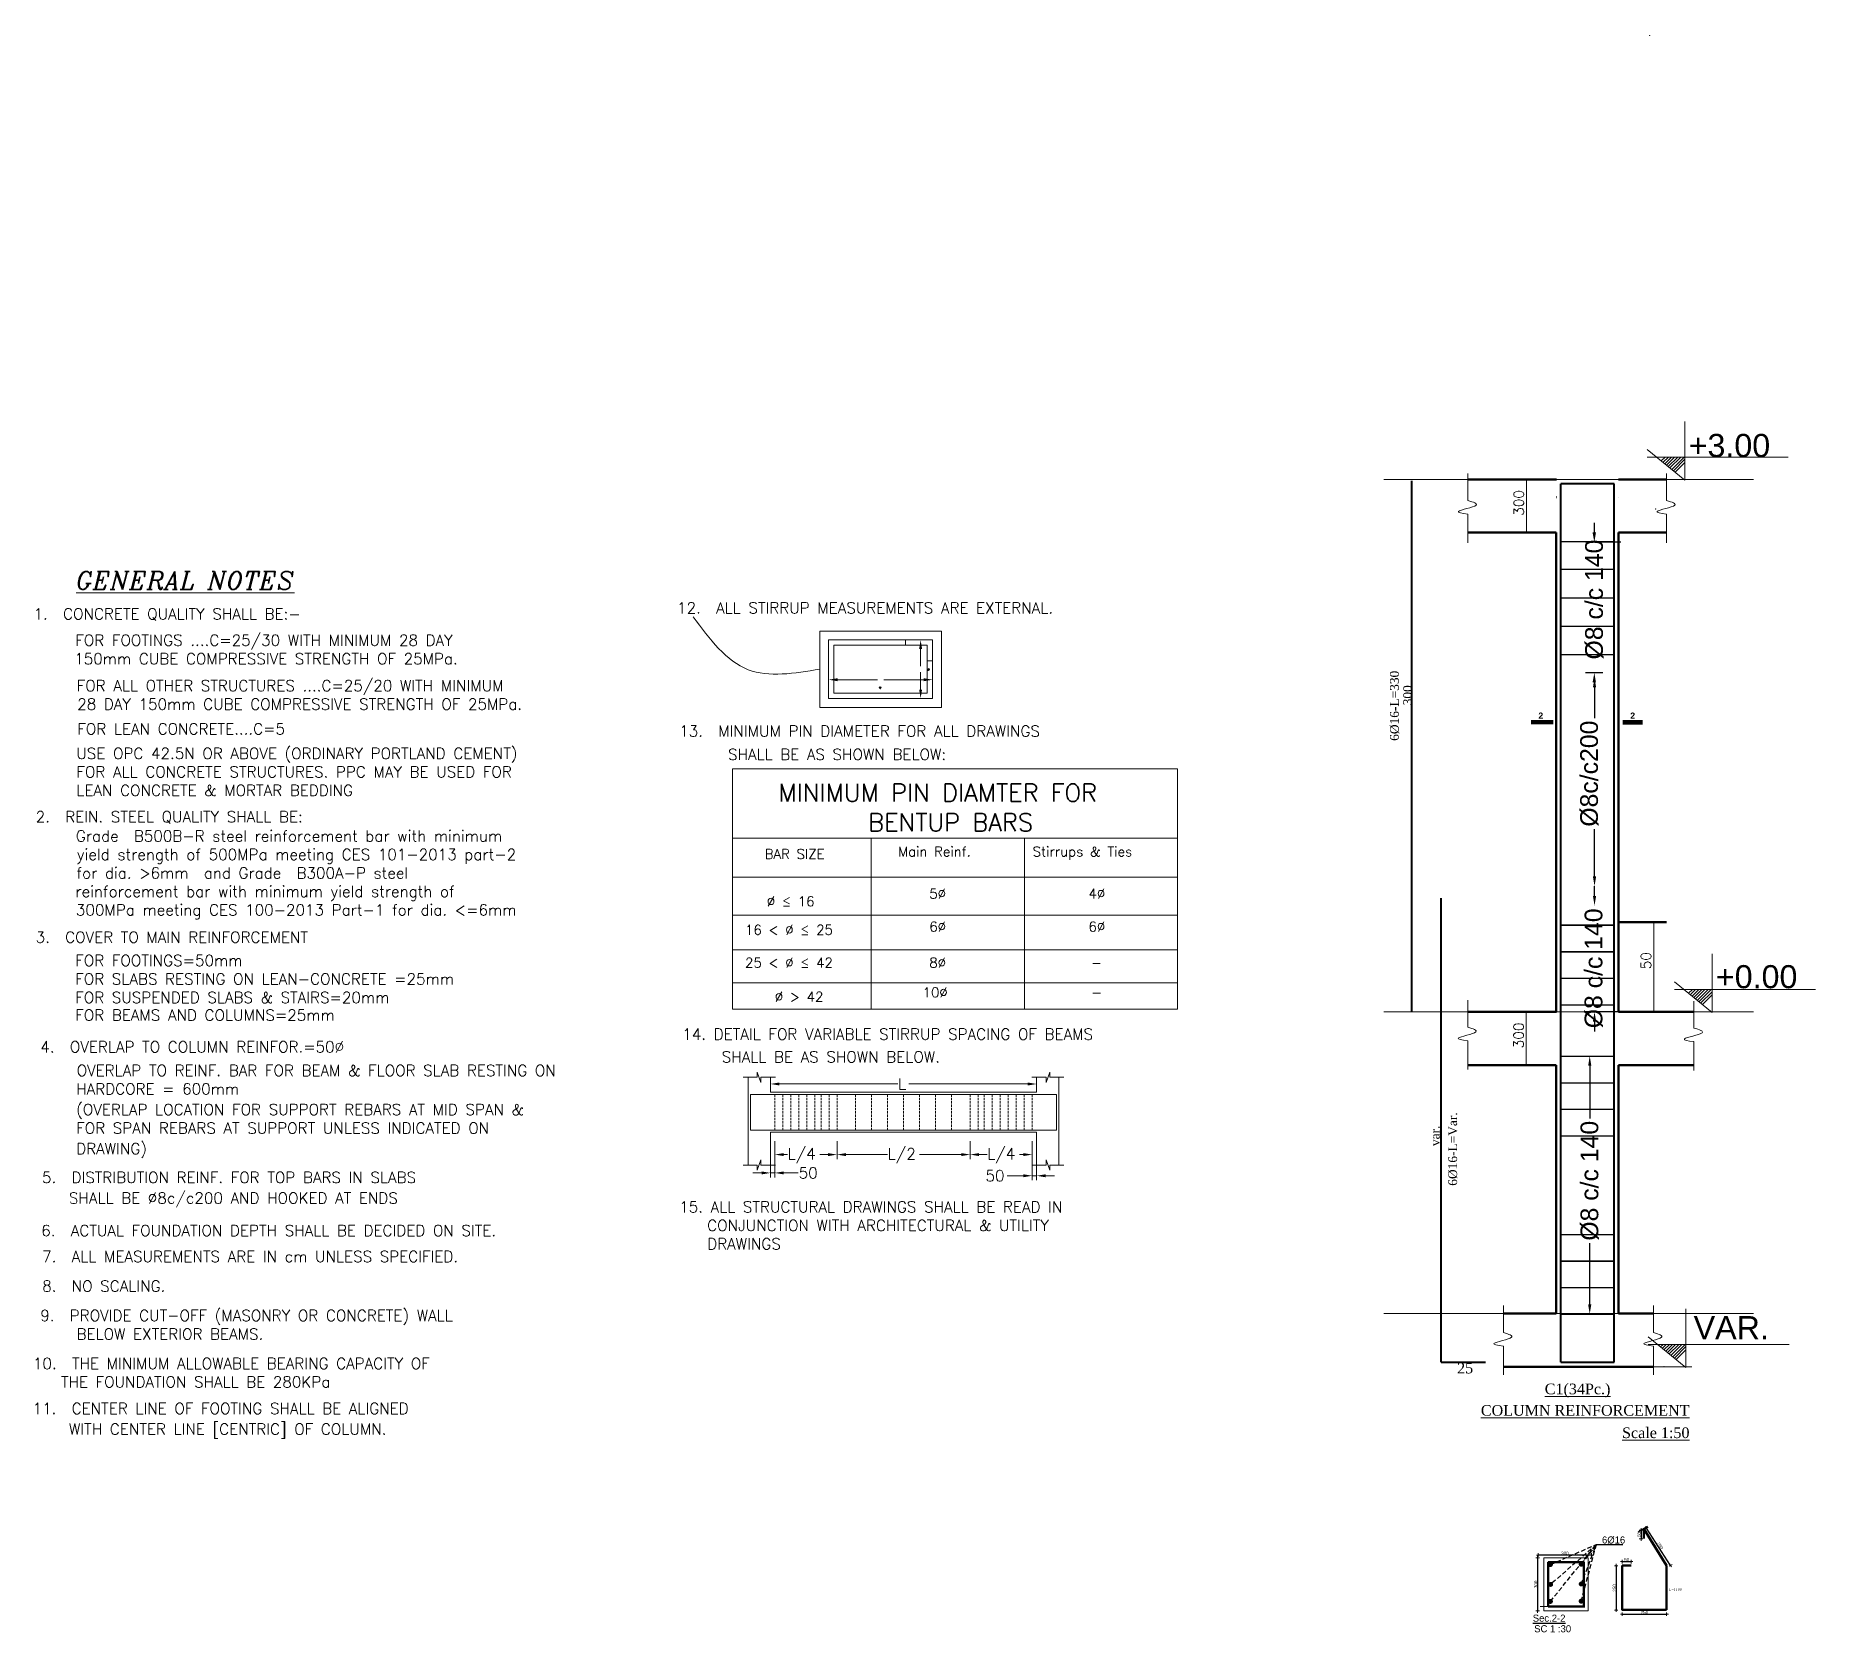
# Model space of a CAD drawing. Extents: x 60675 to 406257, y -6788 to 756297.
# Drawn here: x 377067 to 387097, y 747299 to 756297 of the extents above; entities that cross this region are included whole.
import ezdxf

# ---------------------------------------------------------------- set-up
doc = ezdxf.new("R2010")
doc.units = 0
for name, pattern in [('CONTINOUS', [2000000.0, 1000000.0, 1000000.0]), ('CONTINU', [0]), ('DASHED', [0.75, 0.5, -0.25]), ('DASHEDX2', [38.1, 25.4, -12.7])]:
    doc.linetypes.add(name, pattern=pattern)
doc.layers.get('0').update_dxf_attribs({"linetype": 'CONTINUOUS'})
doc.layers.get('Defpoints').update_dxf_attribs({"linetype": 'CONTINUOUS'})
for name, color, linetype, lineweight in [('BAR-OUT', 6, 'CONTINUOUS', 50), ('CONC', 6, 'CONTINUOUS', 50), ('DIM', 247, 'CONTINUOUS', 20), ('DIM-2', 8, 'CONTINUOUS', 9), ('FOO', 157, 'DASHEDX2', 25), ('REIN', 6, 'CONTINUOUS', 40), ('reinfor', 123, 'CONTINUOUS', 40), ('sec', 4, 'CONTINUOUS', 15), ('STIRRUPS', 4, 'DASHED', 25), ('stirup', 4, 'CONTINUOUS', 30), ('TEX', 7, 'CONTINUOUS', 25), ('TEXT', 7, 'CONTINUOUS', 25), ('WALL', 7, 'CONTINUOUS', 60)]:
    doc.layers.add(name, color=color, linetype=linetype, lineweight=lineweight)
doc.layers.add('concrete', color=2, linetype='CONTINUOUS')
doc.layers.add('furniture', color=127, linetype='CONTINUOUS')
doc.styles.add('100 to 10', font='times.ttf', dxfattribs={"height": 15})
doc.styles.add('BOLDTEXT4', font='italic.shx')
doc.styles.add('dim', font='swissel.ttf')
doc.styles.add('normal 2.5', font='romans.shx')
doc.styles.add('NORMAL2.5', font='romans.shx', dxfattribs={"height": 225})
doc.styles.add('SIM3', font='romans.shx')
doc.styles.add('ST-T-50', font='arial.ttf', dxfattribs={"height": 130})
doc.styles.add('T30', font='arial.ttf', dxfattribs={"height": 75})
doc.styles.add('T50', font='arial.ttf', dxfattribs={"height": 13})
doc.styles.add('TEXT50-2.25', font='romans.shx')
doc.styles.add('UN1', font='romans.shx')
doc.dimstyles.new('100', dxfattribs={"dimscale": 100, "dimtxt": 0.18, "dimasz": 0.005, "dimexe": 0.1, "dimexo": 0.3, "dimgap": 0.01, "dimtad": 1, "dimdec": 0, "dimdsep": 46, "dimtxsty": 'dim', "dimblk": 'DT', "dimcen": -2.5, "dimdle": 0.15, "dimse1": 1, "dimse2": 1, "dimclrd": 254, "dimclre": 8, "dimclrt": 7, "dimadec": 0, "dimazin": 0, "dimtfac": 1, "dimtdec": 0, "dimtix": 1, "dimtmove": 0, "dimatfit": 3, "dimfxl": 0.1, "dimarcsym": 0})
doc.dimstyles.new('d30', dxfattribs={"dimtxt": 85, "dimasz": 55, "dimexe": 50, "dimexo": 50, "dimgap": 20, "dimtad": 1, "dimdec": 0, "dimzin": 1, "dimdsep": 46, "dimtxsty": 'T30', "dimblk1": 'ARCHTICK', "dimblk2": 'ARCHTICK', "dimsah": 1, "dimcen": 0, "dimdle": 50, "dimclrd": 256, "dimclre": 256, "dimclrt": 7, "dimadec": 0, "dimazin": 0, "dimtfac": 1, "dimtdec": 0, "dimtix": 1, "dimtofl": 0, "dimtmove": 2, "dimatfit": 3, "dimldrblk": 'ARCHTICK', "dimfxl": 1, "dimtolj": 1, "dimtzin": 0, "dimarcsym": 0})

msp = doc.modelspace()

# ---------------------------------------------------------------- texts
at = {"color": 3, "lineweight": 20, "style": 'NORMAL2.5'}
for s, p in [('12.  ALL STIRRUP MEASUREMENTS ARE EXTERNAL.', (380682.08072, 753040.73695)), ('2.  REIN. STEEL QUALITY SHALL BE:', (377067.39464, 751863.7625)), ('3.  COVER TO MAIN REINFORCEMENT', (377067.39464, 751185.14818)), ('FOR FOOTINGS=50mm', (377290.49392, 751053.94493)), ('FOR SLABS RESTING ON LEAN-CONCRETE =25mm', (377290.49392, 750949.77826)), ('FOR SUSPENDED SLABS & STAIRS=20mm', (377290.49392, 750845.61159)), ('FOR BEAMS AND COLUMNS=25mm', (377290.49392, 750746.26435)), ('5.  DISTRIBUTION REINF. FOR TOP BARS IN SLABS', (377103.19662, 749831.53935)), ('   SHALL BE %%C8c/c200 AND HOOKED AT ENDS', (377115.10139, 749715.46793)), ('6.  ACTUAL FOUNDATION DEPTH SHALL BE DECIDED ON SITE.', (377099.03886, 749532.09414)), ('7.  ALL MEASUREMENTS ARE IN cm UNLESS SPECIFIED.', (377104.50907, 749385.78571)), ('8.  NO SCALING.', (377104.55718, 749219.50252)), ('9.  PROVIDE CUT-OFF (MASONRY OR CONCRETE) WALL', (377093.36631, 749053.37989)), ('    BELOW EXTERIOR BEAMS.', (377111.22345, 748949.21322)), ('10.  THE MINIMUM ALLOWABLE BEARING CAPACITY OF', (377051.90689, 748783.30329)), ('   THE FOUNDATION SHALL BE 280KPa', (377069.76403, 748679.13663)), ('11.  CENTER LINE OF FOOTING SHALL BE ALIGNED', (377051.01203, 748529.51264)), ('    WITH CENTER LINE [CENTRIC] OF COLUMN.', (377068.86917, 748413.44121))]:
    msp.add_text(s, height=62.5, dxfattribs=at).set_placement(p)
at = {"color": 0, "lineweight": 5, "style": '100 to 10'}
for s, p in [('%%UC1(34Pc.)', (385571.49439, 748641.02381)), ('%%UCOLUMN REINFORCEMENT', (385211.4203, 748520.1171)), ('%%UScale 1:50', (386007.19443, 748394.06609))]:
    msp.add_text(s, height=60, dxfattribs=at).set_placement(p)
at = {"color": 7}
for s, p in [('6%%C16', (385894.01371, 747800.0222)), ('%%USec.2-2', (385503.89715, 747359.42855))]:
    msp.add_text(s, height=40, dxfattribs=at).set_placement(p)
at = {"color": 4, "linetype": 'CONTINOUS', "lineweight": 5, "char_height": 35, "style": '100 to 10'}
for insert, attachment_point in [((385562.90541, 752482.42233), 3), ((386053.32544, 752482.33561), 1)]:
    msp.add_mtext('{\\fArial|b1|i0|c0|p34;2}', dxfattribs=dict(at, insert=insert, attachment_point=attachment_point))
at = {"color": 7, "insert": (385616.14969, 747299.11227), "char_height": 40, "attachment_point": 8}
msp.add_mtext('SC 1 :30', dxfattribs=at)
at = {"layer": 'DIM', "color": 3, "lineweight": 20, "style": 'normal 2.5'}
msp.add_text('.', height=100, rotation=90, dxfattribs=at).set_placement((382104.26095, 752702.87021))
msp.add_text('.', height=100, rotation=90, dxfattribs=at).set_placement((382104.26095, 752702.87021))
at = {"layer": 'DIM', "color": 3, "lineweight": 20}
for s, height, style, p in [('.', 100, 'normal 2.5', (381805.39795, 752617.32176)), ('.', 100, 'normal 2.5', (381805.39795, 752617.32176)), ('13.  MINIMUM PIN DIAMETER FOR ALL DRAWINGS ', 62.5, 'NORMAL2.5', (380693.89851, 752346.83436)), ('SHALL BE AS SHOWN BELOW:', 62.5, 'NORMAL2.5', (380968.84626, 752215.46415)), ('14. DETAIL FOR VARIABLE STIRRUP SPACING OF BEAMS ', 62.5, 'NORMAL2.5', (380711.86387, 750638.91096)), ('SHALL BE AS SHOWN BELOW.', 62.5, 'NORMAL2.5', (380933.79281, 750510.5182)), ('L', 62.5, 'normal 2.5', (381927.45972, 750358.08848)), ('L', 62.5, 'normal 2.5', (381927.45972, 750358.08848)), ('L/4', 62.5, 'normal 2.5', (381305.00721, 749964.72201)), ('L/4', 62.5, 'normal 2.5', (381305.00721, 749964.72201)), ('L/2', 62.5, 'normal 2.5', (381868.9953, 749964.72201)), ('L/2', 62.5, 'normal 2.5', (381868.9953, 749964.72201)), ('L/4', 62.5, 'normal 2.5', (382430.00721, 749964.72201)), ('L/4', 62.5, 'normal 2.5', (382430.00721, 749964.72201)), ('50', 62.5, 'normal 2.5', (381367.20915, 749857.02931)), ('50', 62.5, 'normal 2.5', (381367.20915, 749857.02931)), ('50', 62.5, 'normal 2.5', (382420.18621, 749841.01293)), ('50', 62.5, 'normal 2.5', (382420.18621, 749841.01293)), ('15. ALL STRUCTURAL DRAWINGS SHALL BE READ IN', 62.5, 'NORMAL2.5', (380694.00673, 749665.56158)), ('   CONJUNCTION WITH ARCHITECTURAL & UTILITY', 62.5, 'NORMAL2.5', (380711.86387, 749561.39491)), ('   DRAWINGS', 62.5, 'NORMAL2.5', (380711.86387, 749457.22825))]:
    msp.add_text(s, height=height, dxfattribs=dict(at, style=style)).set_placement(p)
at = {"layer": 'DIM', "style": 'ST-T-50'}
msp.add_text('VAR.', height=130, dxfattribs=at).set_placement((386410.58425, 748951.42513))
at = {"layer": 'DIM', "char_height": 130, "attachment_point": 1, "style": 'ST-T-50'}
for s, insert in [('+3.00', (386382.48014, 754052.32908)), ('+0.00', (386535.84239, 751059.00629))]:
    msp.add_mtext(s, dxfattribs=dict(at, insert=insert))
at = {"layer": 'DIM', "color": 3, "lineweight": 20, "char_height": 56.5, "attachment_point": 5, "rotation": 90, "style": 'TEXT50-2.25'}
for s, insert in [('\\A1;{\\C256;300}', (385425.18994, 753663.54639)), ('\\A1;{\\C256;50}', (386142.05504, 751084.20235)), ('\\A1;{\\C256;300}', (385424.23754, 750663.04639))]:
    msp.add_mtext(s, dxfattribs=dict(at, insert=insert))
at = {"layer": 'DIM', "insert": (384699.36816, 752322.99197), "char_height": 50, "width": 434.690421, "attachment_point": 1, "rotation": 90, "style": '100 to 10'}
msp.add_mtext('{\\fTimes New Roman CE|b0|i0|c238|p18;\\C7;6%%C1\\fTimes New Roman CE|b0|i0|c0|p18;6\\fTimes New Roman CE|b0|i0|c238|p18;-L=\\fTimes New Roman CE|b0|i0|c0|p18;330}', dxfattribs=at)
at = {"layer": 'TEX', "ltscale": 2, "style": '100 to 10'}
msp.add_text('L=1100', height=15, dxfattribs=at).set_placement((386271.29054, 747532.5489))
at = {"layer": 'TEXT', "color": 3, "lineweight": 20}
for s, height, style, p in [('%%UGENERAL NOTES', 100, 'BOLDTEXT4', (377295.13145, 753176.34368)), ('1.  CONCRETE QUALITY SHALL BE:-', 62.5, 'NORMAL2.5', (377055.66946, 753006.8942)), ('FOR FOOTINGS ....C=25/30 WITH MINIMUM 28 DAY', 62.5, 'NORMAL2.5', (377290.75844, 752858.36326)), ('150mm CUBE COMPRESSIVE STRENGTH OF 25MPa.', 62.5, 'NORMAL2.5', (377284.80606, 752754.19659)), ('FOR ALL OTHER STRUCTURES ....C=25/20 WITH MINIMUM', 62.5, 'NORMAL2.5', (377298.73186, 752602.6745)), ('28 DAY 150mm CUBE COMPRESSIVE STRENGTH OF 25MPa.', 62.5, 'NORMAL2.5', (377301.70805, 752498.50784)), ('FOR LEAN CONCRETE....C=5 ', 62.5, 'NORMAL2.5', (377302.06006, 752358.70113)), ('USE OPC 42.5N OR ABOVE (ORDINARY PORTLAND CEMENT)', 62.5, 'NORMAL2.5', (377296.89387, 752220.95169)), ('FOR ALL CONCRETE STRUCTURES. PPC MAY BE USED FOR', 62.5, 'NORMAL2.5', (377296.89387, 752116.78502)), ('LEAN CONCRETE & MORTAR BEDDING', 62.5, 'NORMAL2.5', (377296.89387, 752012.61836)), ('Grade  B500B-R steel reinforcement bar with minimum', 62.5, 'NORMAL2.5', (377294.24599, 751755.38821)), ('yield strength of 500MPa meeting CES 101-2013 part-2', 62.5, 'NORMAL2.5', (377300.19837, 751651.22154)), ('for dia. >6mm  and Grade  B300A-P steel', 62.5, 'NORMAL2.5', (377297.22218, 751547.05488)), ('reinforcement bar with minimum yield strength of', 62.5, 'NORMAL2.5', (377291.2698, 751442.88821)), ('300MPa meeting CES 100-2013 Part-1 for dia. <=6mm', 62.5, 'NORMAL2.5', (377294.24599, 751338.72154)), ('4.  OVERLAP TO COLUMN REINFOR.=50%%C', 62.5, 'NORMAL2.5', (377093.96468, 750567.28673)), ('OVERLAP TO REINF. BAR FOR BEAM & FLOOR SLAB RESTING ON', 62.5, 'NORMAL2.5', (377298.6296, 750434.2067)), ('HARDCORE = 600mm', 62.5, 'NORMAL2.5', (377295.65341, 750330.04003)), ('(OVERLAP LOCATION FOR SUPPORT REBARS AT MID SPAN &', 62.5, 'NORMAL2.5', (377295.65341, 750213.9686)), ('FOR SPAN REBARS AT SUPPORT UNLESS INDICATED ON', 62.5, 'NORMAL2.5', (377295.65341, 750109.80193)), ('DRAWING)', 62.5, 'NORMAL2.5', (377295.65341, 749993.73051))]:
    msp.add_text(s, height=height, dxfattribs=dict(at, style=style)).set_placement(p)
at = {"layer": 'TEXT', "lineweight": 20}
for s, height, style, p in [('MINIMUM PIN DIAMTER FOR', 100, 'UN1', (381253.73499, 751980.54841)), ('MINIMUM PIN DIAMTER FOR', 100, 'UN1', (381253.73499, 751980.54841)), ('BENTUP BARS', 100, 'UN1', (381758.4969, 751813.88174)), ('BENTUP BARS', 100, 'UN1', (381758.4969, 751813.88174)), ('Main Reinf.', 55, 'UN1', (381927.23979, 751671.51329)), ('Main Reinf.', 55, 'UN1', (381927.23979, 751671.51329)), ('Stirrups & Ties', 55, 'UN1', (382685.69226, 751671.51329)), ('Stirrups & Ties', 55, 'UN1', (382685.69226, 751671.51329)), ('BAR SIZE', 55, 'UN1', (381176.19321, 751657.74962)), ('BAR SIZE', 55, 'UN1', (381176.19321, 751657.74962)), (' %%C ≤ 16', 55, 'SIM3', (381150.15628, 751390.7904)), (' %%C ≤ 16', 55, 'SIM3', (381150.15628, 751390.7904)), ('5%%C', 55, 'SIM3', (382103.38834, 751434.48403)), ('5%%C', 55, 'SIM3', (382103.38834, 751434.48403)), ('4%%C', 55, 'SIM3', (383000.51855, 751434.48403)), ('4%%C', 55, 'SIM3', (383000.51855, 751434.48403)), ('16 < %%C ≤ 25', 55, 'SIM3', (381065.04134, 751230.34354)), ('16 < %%C ≤ 25', 55, 'SIM3', (381065.04134, 751230.34354)), ('6%%C', 55, 'SIM3', (382103.38834, 751248.76013)), ('6%%C', 55, 'SIM3', (382103.38834, 751248.76013)), ('6%%C', 55, 'SIM3', (383000.51855, 751248.76013)), ('6%%C', 55, 'SIM3', (383000.51855, 751248.76013)), ('25 < %%C ≤ 42', 55, 'SIM3', (381065.04134, 751045.22248)), ('25 < %%C ≤ 42', 55, 'SIM3', (381065.04134, 751045.22248)), ('8%%C', 55, 'SIM3', (382103.38834, 751045.22248)), ('8%%C', 55, 'SIM3', (382103.38834, 751045.22248)), ('-', 55, 'SIM3', (383014.92989, 751045.22248)), ('-', 55, 'SIM3', (383014.92989, 751045.22248)), ('10%%C', 55, 'SIM3', (382065.98051, 750878.1853)), ('10%%C', 55, 'SIM3', (382065.98051, 750878.1853)), ('%%C > 42', 55, 'SIM3', (381232.93715, 750853.43199)), ('%%C > 42', 55, 'SIM3', (381232.93715, 750853.43199)), ('-', 55, 'SIM3', (383015.30737, 750878.1853)), ('-', 55, 'SIM3', (383015.30737, 750878.1853))]:
    msp.add_text(s, height=height, dxfattribs=dict(at, style=style)).set_placement(p)
at = {"layer": 'WALL', "color": 1, "linetype": 'CONTINOUS', "lineweight": 25, "char_height": 50, "width": 434.690421, "attachment_point": 1, "rotation": 90, "style": '100 to 10'}
for s, insert in [('{\\fTimes New Roman CE|b0|i0|c238|p18;\\C7;3\\fTimes New Roman CE|b0|i0|c0|p18;0\\fTimes New Roman CE|b0|i0|c238|p18;0}', (384773.65718, 752523.02304)), ('{\\fTimes New Roman CE|b0|i0|c238|p18;\\C7;6%%C1\\fTimes New Roman CE|b0|i0|c0|p18;6\\fTimes New Roman CE|b0|i0|c238|p18;-L=\\fTimes New Roman CE|b0|i0|c0|p18;Var.}', (385027.54658, 749815.79876)), ('\\A1;{\\fTimes New Roman CE|b0|i0|c238|p18;\\C256;var.}', (384929.04308, 750039.44956))]:
    msp.add_mtext(s, dxfattribs=dict(at, insert=insert))
at = {"layer": 'WALL', "color": 1, "linetype": 'CONTINOUS', "lineweight": 25, "insert": (385077.4447, 748818.49482), "char_height": 60, "width": 434.690421, "attachment_point": 1, "style": '100 to 10'}
msp.add_mtext('{\\fTimes New Roman CE|b0|i0|c238|p18;\\C7;25}', dxfattribs=at)

# ---------------------------------------------------------------- blocks, each defined once
blk = doc.blocks.new('*D179')
at = {"layer": 'Defpoints', "color": 0, "lineweight": 25}
for p in [(385852, 751394), (385852, 750796), (386048, 750796)]:
    blk.add_point(p, dxfattribs=at)
at = {"layer": 'DIM', "lineweight": -2}
for p, q in [((385852, 751449), (385852, 751504)), ((385998, 750796), (385802, 750796)), ((385852, 750741), (385852, 750686))]:
    blk.add_line(p, q, dxfattribs=at)
at = {"layer": 'DIM', "lineweight": 25}
for points in [[(385843, 751449), (385861, 751449), (385852, 751394)], [(385843, 750741), (385861, 750741), (385852, 750796)]]:
    blk.add_solid(points, dxfattribs=at)
at = {"layer": 'DIM', "color": 7, "insert": (385848, 751041), "char_height": 13, "attachment_point": 5, "rotation": 90, "style": 'T50'}
blk.add_mtext('\\A1;{\\H7.692x;%%C8 c/c 140}', dxfattribs=at)
blk = doc.blocks.new('_ARCHTICK')
at = {"color": 0, "linetype": 'ByBlock', "const_width": 0.15}
blk.add_lwpolyline([(-0.5, -0.5), (0.5, 0.5)], dxfattribs=at)
blk = doc.blocks.new('DT')
at = {"layer": 'DIM-2'}
for p, q in [((0, 0), (-20, 0)), ((0, 20), (0, -20)), ((0, 0), (20, 0))]:
    blk.add_line(p, q, dxfattribs=at)
at = {"layer": 'DIM-2', "const_width": 5}
blk.add_lwpolyline([(-7, -7), (7, 7)], dxfattribs=at)
blk = doc.blocks.new('*D180')
at = {"layer": 'Defpoints', "color": 0, "lineweight": 25}
for p in [(386114, 747826), (386158, 747876), (386158, 747826)]:
    blk.add_point(p, dxfattribs=at)
at = {"layer": 'DIM', "color": 254, "lineweight": -2}
blk.add_line((386114, 747875), (386114, 747826), dxfattribs=at)
at = {"layer": 'DIM', "color": 254, "lineweight": -2, "xscale": 0.5, "yscale": 0.5, "zscale": 0.5}
for p, rotation in [((386114, 747876), 90), ((386114, 747826), 270)]:
    blk.add_blockref('DT', p, dxfattribs=dict(at, rotation=rotation))
at = {"layer": 'DIM', "color": 7, "lineweight": 20, "insert": (386104, 747851), "char_height": 18, "attachment_point": 5, "rotation": 90, "style": 'dim'}
blk.add_mtext('50', dxfattribs=at)
blk = doc.blocks.new('*D181')
at = {"layer": 'Defpoints', "color": 0, "lineweight": 25}
for p in [(385825, 750547), (385825, 749093), (385926, 749093)]:
    blk.add_point(p, dxfattribs=at)
at = {"layer": 'DIM', "lineweight": -2}
for p, q in [((385875, 750547), (385875, 750547)), ((385825, 750492), (385825, 750195)), ((385825, 749148), (385825, 749492)), ((385876, 749093), (385775, 749093))]:
    blk.add_line(p, q, dxfattribs=at)
at = {"layer": 'DIM', "lineweight": 25}
for points in [[(385816, 750492), (385834, 750492), (385825, 750547)], [(385816, 749148), (385834, 749148), (385825, 749093)]]:
    blk.add_solid(points, dxfattribs=at)
at = {"layer": 'DIM', "color": 7, "insert": (385825, 749844), "char_height": 13, "attachment_point": 5, "rotation": 90, "style": 'T50'}
blk.add_mtext('\\A1;{\\H7.692x;%%C8 c/c 140}', dxfattribs=at)
blk = doc.blocks.new('124')
for p, q in [((1, 1), (-1, 1)), ((1, 1), (-1, 1)), ((-1, 1), (-1, 1)), ((-1, 0), (-1, 1)), ((-1, 0), (-1, 1)), ((-1, 0), (-1, 1)), ((-1, 0), (-1, 1)), ((-1, 0), (-1, 1)), ((-1, 1), (0, 1)), ((0, 1), (0, 1)), ((0, 0), (0, 1)), ((0, 0), (0, 1)), ((0, 0), (0, 1)), ((0, 0), (0, 1)), ((1, 1), (1, 1)), ((1, 1), (1, 0)), ((1, 1), (1, 0)), ((1, 0), (1, 1)), ((-1, 0), (-1, 0)), ((-1, 0), (0, 0)), ((0, 0), (0, 0)), ((1, 0), (1, 0))]:
    blk.add_line(p, q)
for centre, radius, start, end in [((-1, 1), 0.072, 89.8209, 179.8209), ((-1, 1), 0.227, 90, 179.8105), ((-1, 1), 0.1, 90, 179.8105), ((-1, 1), 0.072, 89.8209, 179.8209), ((-1, 1), 0.072, 359.8209, 89.8209), ((-1, 0), 0.072, 179.8209, 269.8209), ((-1, 0), 0.0637, 175.5995, 4.1), ((-1, 0), 0.072, 179.8209, 269.8209), ((-1, 0), 0.072, 269.8209, 359.8209), ((1, 1), 0.072, 90.1791, 180.1791), ((0, 1), 0.072, 90.1791, 180.1791), ((0, 1), 0.072, 0.1791, 90.1791), ((0, 1), 0.072, 359.8209, 89.8209), ((1, 0), 0.072, 180.1791, 270.1791), ((0, 0), 0.072, 180.1791, 270.1791), ((0, 0), 0.072, 270.1791, 0.1791), ((0, 0), 0.072, 269.8209, 359.8209), ((1, 1), 0.227, 0.1895, 90), ((1, 1), 0.1, 0.1895, 90), ((1, 1), 0.072, 0.1791, 90.1791), ((1, 0), 0.072, 270.1791, 0.1791), ((1, 0), 0.0637, 175.9, 4.4005)]:
    blk.add_arc(centre, radius, start, end)
blk = doc.blocks.new('*D182')
at = {"layer": 'Defpoints', "color": 0, "lineweight": 25}
for p in [(385851, 753442), (386051, 753442), (385949, 752707)]:
    blk.add_point(p, dxfattribs=at)
at = {"layer": 'DIM', "lineweight": -2}
for p, q in [((385851, 753497), (385851, 753552)), ((386001, 753442), (385801, 753442)), ((385899, 752707), (385801, 752707)), ((385851, 752652), (385851, 752597))]:
    blk.add_line(p, q, dxfattribs=at)
at = {"layer": 'DIM', "lineweight": 25}
for points in [[(385841, 753497), (385860, 753497), (385851, 753442)], [(385841, 752652), (385860, 752652), (385851, 752707)]]:
    blk.add_solid(points, dxfattribs=at)
at = {"layer": 'DIM', "color": 7, "insert": (385851, 753119), "char_height": 13, "attachment_point": 5, "rotation": 90, "style": 'T50'}
blk.add_mtext('\\A1;{\\H7.692x;%%C8 c/c 140}', dxfattribs=at)
blk = doc.blocks.new('*D183')
at = {"layer": 'Defpoints', "color": 0, "lineweight": 25}
for p in [(385852, 752679), (385852, 752679), (385852, 751504)]:
    blk.add_point(p, dxfattribs=at)
at = {"layer": 'DIM', "lineweight": -2}
for p, q in [((385852, 752624), (385852, 752451)), ((385852, 751559), (385852, 751826))]:
    blk.add_line(p, q, dxfattribs=at)
at = {"layer": 'DIM', "lineweight": 25}
for points in [[(385843, 752624), (385861, 752624), (385852, 752679)], [(385843, 751559), (385861, 751559), (385852, 751504)]]:
    blk.add_solid(points, dxfattribs=at)
at = {"layer": 'DIM', "color": 7, "insert": (385823, 752138), "char_height": 13, "attachment_point": 5, "rotation": 90, "style": 'T50'}
blk.add_mtext('\\A1;{\\H7.692x;%%C8c/c200}', dxfattribs=at)
blk = doc.blocks.new('*D184')
at = {"layer": 'Defpoints', "color": 0, "lineweight": 25}
for p in [(385566, 747720), (385531, 747420), (385566, 747420)]:
    blk.add_point(p, dxfattribs=at)
at = {"layer": 'DIM', "color": 254, "lineweight": -2}
blk.add_line((385531, 747719), (385531, 747420), dxfattribs=at)
at = {"layer": 'DIM', "color": 254, "lineweight": -2, "xscale": 0.5, "yscale": 0.5, "zscale": 0.5}
for p, rotation in [((385531, 747720), 90), ((385531, 747420), 270)]:
    blk.add_blockref('DT', p, dxfattribs=dict(at, rotation=rotation))
at = {"layer": 'DIM', "color": 7, "lineweight": 20, "insert": (385521, 747570), "char_height": 18, "attachment_point": 5, "rotation": 90, "style": 'dim'}
blk.add_mtext('300', dxfattribs=at)
blk = doc.blocks.new('*D185')
at = {"color": 254, "linetype": 'CONTINOUS', "lineweight": -2}
blk.add_line((385974, 747675), (385974, 747426), dxfattribs=at)
at = {"layer": 'Defpoints', "color": 0, "linetype": 'CONTINOUS', "lineweight": 25}
for p in [(386008, 747675), (385974, 747425), (386008, 747425)]:
    blk.add_point(p, dxfattribs=at)
at = {"color": 254, "linetype": 'CONTINOUS', "lineweight": -2, "xscale": 0.5, "yscale": 0.5, "zscale": 0.5}
for p, rotation in [((385974, 747675), 90), ((385974, 747425), 270)]:
    blk.add_blockref('DT', p, dxfattribs=dict(at, rotation=rotation))
at = {"color": 7, "linetype": 'CONTINOUS', "lineweight": 13, "insert": (385964, 747550), "char_height": 18, "attachment_point": 5, "rotation": 90, "style": 'dim'}
blk.add_mtext('250', dxfattribs=at)
blk = doc.blocks.new('*D186')
at = {"color": 254, "linetype": 'CONTINOUS', "lineweight": -2}
blk.add_line((386009, 747698), (386058, 747698), dxfattribs=at)
at = {"layer": 'Defpoints', "color": 0, "linetype": 'CONTINOUS', "lineweight": 25}
for p in [(386008, 747675), (386058, 747698), (386058, 747675)]:
    blk.add_point(p, dxfattribs=at)
at = {"color": 254, "linetype": 'CONTINOUS', "lineweight": -2, "xscale": 0.5, "yscale": 0.5, "zscale": 0.5, "rotation": 180}
blk.add_blockref('DT', (386008, 747698), dxfattribs=at)
at = {"color": 254, "linetype": 'CONTINOUS', "lineweight": -2, "xscale": 0.5, "yscale": 0.5, "zscale": 0.5}
blk.add_blockref('DT', (386058, 747698), dxfattribs=at)
at = {"color": 7, "linetype": 'CONTINOUS', "lineweight": 13, "insert": (386033, 747709), "char_height": 18, "attachment_point": 5, "style": 'dim'}
blk.add_mtext('50', dxfattribs=at)
blk = doc.blocks.new('*D207')
at = {"layer": 'Defpoints', "color": 0, "lineweight": 25}
for p in [(385535, 747735), (385535, 747700), (385835, 747700)]:
    blk.add_point(p, dxfattribs=at)
at = {"layer": 'DIM', "color": 254, "lineweight": -2}
blk.add_line((385834, 747735), (385535, 747735), dxfattribs=at)
at = {"layer": 'DIM', "color": 254, "lineweight": -2, "xscale": 0.5, "yscale": 0.5, "zscale": 0.5, "rotation": 180}
blk.add_blockref('DT', (385535, 747735), dxfattribs=at)
at = {"layer": 'DIM', "color": 254, "lineweight": -2, "xscale": 0.5, "yscale": 0.5, "zscale": 0.5}
blk.add_blockref('DT', (385835, 747735), dxfattribs=at)
at = {"layer": 'DIM', "color": 7, "lineweight": 20, "insert": (385685, 747745), "char_height": 18, "attachment_point": 5, "style": 'dim'}
blk.add_mtext('300', dxfattribs=at)
blk = doc.blocks.new('*D208')
at = {"color": 254, "linetype": 'CONTINOUS', "lineweight": -2}
blk.add_line((386280, 747677), (386145, 747886), dxfattribs=at)
at = {"layer": 'Defpoints', "color": 0, "linetype": 'CONTINOUS', "lineweight": 25}
for p in [(386117, 747868), (386145, 747887), (386252, 747658)]:
    blk.add_point(p, dxfattribs=at)
at = {"color": 254, "linetype": 'CONTINOUS', "lineweight": -2, "xscale": 0.5, "yscale": 0.5, "zscale": 0.5}
for p, rotation in [((386145, 747887), 122.8893630266685), ((386281, 747677), 302.8893630266685)]:
    blk.add_blockref('DT', p, dxfattribs=dict(at, rotation=rotation))
at = {"color": 7, "linetype": 'CONTINOUS', "lineweight": 13, "insert": (386221, 747787), "char_height": 18, "attachment_point": 5, "rotation": 302.8894, "style": 'dim'}
blk.add_mtext('250', dxfattribs=at)
blk = doc.blocks.new('*D209')
at = {"color": 254, "linetype": 'CONTINOUS', "lineweight": -2}
blk.add_line((386009, 747402), (386258, 747402), dxfattribs=at)
at = {"layer": 'Defpoints', "color": 0, "linetype": 'CONTINOUS', "lineweight": 25}
for p in [(386008, 747449), (386258, 747450), (386258, 747402)]:
    blk.add_point(p, dxfattribs=at)
at = {"color": 254, "linetype": 'CONTINOUS', "lineweight": -2, "xscale": 0.5, "yscale": 0.5, "zscale": 0.5, "rotation": 180}
blk.add_blockref('DT', (386008, 747402), dxfattribs=at)
at = {"color": 254, "linetype": 'CONTINOUS', "lineweight": -2, "xscale": 0.5, "yscale": 0.5, "zscale": 0.5}
blk.add_blockref('DT', (386258, 747402), dxfattribs=at)
at = {"color": 7, "linetype": 'CONTINOUS', "lineweight": 13, "insert": (386133, 747412), "char_height": 18, "attachment_point": 5, "style": 'dim'}
blk.add_mtext('250', dxfattribs=at)

# ---------------------------------------------------------------- dimensions: what is measured, and where the dimension line sits
at = {"color": 30, "linetype": 'CONTINOUS', "lineweight": 13}
for base, p1, p2, angle, picture, middle in [((386144.92366, 747886.79564), (386252.26638, 747658.49244), (386116.51173, 747868.42262), 302.889363027, '*D208', (386221.4077, 747787.39622)), ((385974.46248, 747425.23414), (386008.29745, 747675.23414), (386008.29745, 747425.23414), 90, '*D185', (385964.21299, 747550.23414))]:
    dim = msp.add_linear_dim(base=base, p1=p1, p2=p2, angle=angle, dimstyle='100', dxfattribs=at)
    dim.commit()
    dim.dimension.update_dxf_attribs({"geometry": picture, "text_midpoint": middle})
for base, p1, p2, picture, middle in [((386058.29745, 747698.30519), (386008.29745, 747675.23414), (386058.29745, 747675.23414), '*D186', (386033.29745, 747708.54252)), ((386258.27456, 747402.15978), (386008.29745, 747448.51368), (386258.27456, 747450.02646), '*D209', (386133.28601, 747412.40927))]:
    dim = msp.add_linear_dim(base=base, p1=p1, p2=p2, dimstyle='100', dxfattribs=at)
    dim.commit()
    dim.dimension.update_dxf_attribs({"geometry": picture, "text_midpoint": middle})
at = {"layer": 'DIM'}
for base, p1, p2, angle, text, picture, middle in [((385850.61789, 753441.82882), (385949.03456, 752707.29627), (386050.56489, 753441.82882), 90, '{\\H7.692x;%%C8 c/c 140}', '*D182', (385850.61789, 753119.12698)), ((385852.25859, 752679.01078), (385852.25859, 751503.6505), (385852.25859, 752679.01078), 90, '{\\H7.692x;%%C8c/c200}', '*D183', (385822.67751, 752138.30733)), ((385852.25859, 750796.25119), (385852.25859, 751393.6505), (386047.87109, 750796.25119), 270, '{\\H7.692x;%%C8 c/c 140}', '*D179', (385847.92409, 751041.25119)), ((385824.72756, 749093.11469), (385824.72756, 750546.67345), (385926.2579, 749093.11469), 270, '{\\H7.692x;%%C8 c/c 140}', '*D181', (385824.72756, 749843.64825))]:
    dim = msp.add_linear_dim(base=base, p1=p1, p2=p2, angle=angle, text=text, dimstyle='d30', override={"dimtxsty": 'T50'}, dxfattribs=at)
    dim.commit()
    dim.dimension.update_dxf_attribs({"geometry": picture, "text_midpoint": middle, "dimtype": 160})
at = {"layer": 'DIM', "color": 3, "lineweight": 20}
dim = msp.add_linear_dim(base=(386114.45304, 747825.55768), p1=(386157.72701, 747875.55768), p2=(386157.72701, 747825.55768), angle=270, dimstyle='100', dxfattribs=at)
dim.commit()
dim.dimension.update_dxf_attribs({"geometry": '*D180', "text_midpoint": (386114.45304, 747850.55768), "dimtype": 161})
dim = msp.add_linear_dim(base=(385531.35681, 747419.73962), p1=(385566.01822, 747719.73962), p2=(385566.01822, 747419.73962), angle=90, dimstyle='100', dxfattribs=at)
dim.commit()
dim.dimension.update_dxf_attribs({"geometry": '*D184', "text_midpoint": (385521.11949, 747569.73962)})
dim = msp.add_linear_dim(base=(385534.70858, 747734.54796), p1=(385834.70858, 747699.88655), p2=(385534.70858, 747699.88655), dimstyle='100', dxfattribs=at)
dim.commit()
dim.dimension.update_dxf_attribs({"geometry": '*D207', "text_midpoint": (385684.70858, 747744.78528)})

# ---------------------------------------------------------------- linework, layer by layer
at = {"color": 30, "linetype": 'CONTINOUS', "lineweight": 13}
for p, q in [((386747.31552, 753796.25119), (384665.45276, 753796.25119)), ((386257.4053, 753796.37284), (386476.91002, 753796.37284)), ((386747.31552, 750796.25119), (384665.45276, 750796.25119)), ((386411.24525, 750796.37289), (386630.74997, 750796.37289)), ((386747.31552, 749096.25119), (384665.45276, 749096.25119)), ((386181.36663, 748796.2372), (386400.87134, 748796.2372)), ((385591.01822, 747444.73962), (385545.80076, 747444.73962)), ((385591.01822, 747494.73962), (385591.01822, 747444.73962))]:
    msp.add_line(p, q, dxfattribs=at)
at = {"lineweight": 20}
for p, q in [((381486.21198, 752941.28165), (382172.20296, 752941.28165)), ((381486.21198, 752510.96299), (381486.21198, 752941.28165)), ((381486.21198, 752941.28165), (382172.20296, 752941.28165)), ((381486.21198, 752510.96299), (381486.21198, 752941.28165)), ((382172.20296, 752941.28165), (382172.20296, 752510.96299)), ((382172.20296, 752941.28165), (382172.20296, 752510.96299)), ((382172.20296, 752510.96299), (381486.21198, 752510.96299)), ((382172.20296, 752510.96299), (381486.21198, 752510.96299)), ((380994.35707, 752165.09807), (383501.35245, 752165.09807)), ((380994.35707, 750811.64107), (380994.35707, 752165.09807)), ((380994.35707, 752165.09807), (383501.35245, 752165.09807)), ((380994.35707, 750811.64107), (380994.35707, 752165.09807)), ((383501.35245, 752165.09807), (383501.35245, 750811.64107)), ((383501.35245, 752165.09807), (383501.35245, 750811.64107)), ((380994.35707, 751775.36948), (383501.35245, 751775.36948)), ((380994.35707, 751775.36948), (383501.35245, 751775.36948)), ((381776.57584, 750811.64107), (381776.57584, 751775.36948)), ((381776.57584, 750811.64107), (381776.57584, 751775.36948)), ((382638.96414, 751775.36948), (382638.96414, 750811.64107)), ((382638.96414, 751775.36948), (382638.96414, 750811.64107)), ((380994.35707, 751555.41297), (383501.35245, 751555.41297)), ((380994.35707, 751555.41297), (383501.35245, 751555.41297)), ((380994.35707, 751341.23423), (383501.35245, 751341.23423)), ((380994.35707, 751341.23423), (383501.35245, 751341.23423)), ((380994.35707, 751144.96611), (383501.35245, 751144.96611)), ((380994.35707, 751144.96611), (383501.35245, 751144.96611)), ((380994.35707, 750959.84505), (383501.35245, 750959.84505)), ((380994.35707, 750959.84505), (383501.35245, 750959.84505)), ((380994.35707, 750811.64107), (383501.35245, 750811.64107)), ((380994.35707, 750811.64107), (383501.35245, 750811.64107))]:
    msp.add_line(p, q, dxfattribs=at)
at = {"color": 4, "lineweight": 20}
for p, q in [((381536.21198, 752891.28165), (382122.20296, 752891.28165)), ((381536.21198, 752562.07782), (381536.21198, 752891.28165)), ((381536.21198, 752891.28165), (382122.20296, 752891.28165)), ((381536.21198, 752562.07782), (381536.21198, 752891.28165)), ((381566.21198, 752861.28165), (382092.20296, 752861.28165)), ((381566.21198, 752592.07782), (381566.21198, 752861.28165)), ((381566.21198, 752861.28165), (382092.20296, 752861.28165)), ((381566.21198, 752592.07782), (381566.21198, 752861.28165)), ((381970.04357, 752891.28165), (381970.04357, 752861.28165)), ((381970.04357, 752891.28165), (381970.04357, 752861.28165)), ((382092.20296, 752861.28165), (382092.20296, 752592.07782)), ((382092.20296, 752861.28165), (382092.20296, 752592.07782)), ((382122.20296, 752891.28165), (382122.20296, 752562.07782)), ((382122.20296, 752891.28165), (382122.20296, 752562.07782)), ((382092.20296, 752772.82484), (382098.45296, 752772.82484)), ((382092.20296, 752772.82484), (382098.45296, 752772.82484)), ((382100.95296, 752772.82484), (382105.95296, 752772.82484)), ((382100.95296, 752772.82484), (382105.95296, 752772.82484)), ((382108.45296, 752772.82484), (382113.45296, 752772.82484)), ((382108.45296, 752772.82484), (382113.45296, 752772.82484)), ((382115.95296, 752772.82484), (382122.20296, 752772.82484)), ((382115.95296, 752772.82484), (382122.20296, 752772.82484)), ((382122.20296, 752562.07782), (381536.21198, 752562.07782)), ((382122.20296, 752562.07782), (381536.21198, 752562.07782)), ((382092.20296, 752592.07782), (381566.21198, 752592.07782)), ((382092.20296, 752592.07782), (381566.21198, 752592.07782))]:
    msp.add_line(p, q, dxfattribs=at)
at = {"lineweight": 20, "ltscale": 25}
for p, q in [((381054.95202, 750427.91771), (381134.14597, 750427.91771)), ((381054.95202, 750427.91771), (381134.14597, 750427.91771)), ((381134.14597, 750427.91771), (381134.14597, 750456.41925)), ((381154.11844, 750398.02455), (381134.14597, 750456.41925)), ((381134.14597, 750427.91771), (381134.14597, 750456.41925)), ((381154.11844, 750398.02455), (381134.14597, 750456.41925)), ((381154.11844, 750398.02455), (381154.11844, 750427.91771)), ((381154.11844, 750427.91771), (381236.17005, 750427.91771)), ((381154.11844, 750398.02455), (381154.11844, 750427.91771)), ((381154.11844, 750427.91771), (381236.17005, 750427.91771)), ((382762.44359, 750427.91771), (382680.39199, 750427.91771)), ((382762.44359, 750427.91771), (382680.39199, 750427.91771)), ((382762.44359, 750398.02455), (382782.41606, 750456.41925)), ((382762.44359, 750398.02455), (382782.41606, 750456.41925)), ((382762.44359, 750398.02455), (382762.44359, 750427.91771)), ((382762.44359, 750398.02455), (382762.44359, 750427.91771)), ((382782.41606, 750427.91771), (382782.41606, 750456.41925)), ((382782.41606, 750427.91771), (382782.41606, 750456.41925)), ((382861.61001, 750427.91771), (382782.41606, 750427.91771)), ((382861.61001, 750427.91771), (382782.41606, 750427.91771)), ((381054.95202, 749931.88199), (381134.14597, 749931.88199)), ((381054.95202, 749931.88199), (381134.14597, 749931.88199)), ((381154.11844, 749961.77515), (381134.14597, 749903.38045)), ((381154.11844, 749961.77515), (381134.14597, 749903.38045)), ((381134.14597, 749931.88199), (381134.14597, 749903.38045)), ((381134.14597, 749931.88199), (381134.14597, 749903.38045)), ((381154.11844, 749961.77515), (381154.11844, 749931.88199)), ((381154.11844, 749961.77515), (381154.11844, 749931.88199)), ((381154.11844, 749931.88199), (381236.17005, 749931.88199)), ((381154.11844, 749931.88199), (381236.17005, 749931.88199)), ((382762.44359, 749931.88199), (382680.39199, 749931.88199)), ((382762.44359, 749931.88199), (382680.39199, 749931.88199)), ((382762.44359, 749961.77515), (382782.41606, 749903.38045)), ((382762.44359, 749961.77515), (382762.44359, 749931.88199)), ((382762.44359, 749961.77515), (382782.41606, 749903.38045)), ((382762.44359, 749961.77515), (382762.44359, 749931.88199)), ((382782.41606, 749931.88199), (382782.41606, 749903.38045)), ((382861.61001, 749931.88199), (382782.41606, 749931.88199)), ((382782.41606, 749931.88199), (382782.41606, 749903.38045)), ((382861.61001, 749931.88199), (382782.41606, 749931.88199))]:
    msp.add_line(p, q, dxfattribs=at)
at = {"color": 3, "linetype": 'CONTINU', "lineweight": 25}
msp.add_line((386150.67933, 747895.65548), (386097.1922, 747864.45068), dxfattribs=at)
at = {"lineweight": 20}
msp.add_spline([(380772.47157, 753021.85676), (381083.03833, 752723.71733), (381486.21198, 752726.67973)], degree=3, dxfattribs=at)
msp.add_spline([(380772.47157, 753021.85676), (381083.03833, 752723.71733), (381486.21198, 752726.67973)], degree=3, dxfattribs=at)
at = {"layer": 'BAR-OUT', "linetype": 'ByBlock'}
for p, q in [((386129.12196, 747883.07874), (386129.12196, 747828.94077)), ((386129.15016, 747883.09519), (386258.27456, 747676.74691)), ((386008.29745, 747425.23414), (386008.29745, 747675.23414)), ((386008.29745, 747675.23414), (386058.29745, 747675.23414)), ((386258.27456, 747676.74691), (386258.27456, 747426.74691)), ((385591.01822, 747444.73962), (385797.46369, 747444.73962)), ((386258.27456, 747426.74691), (386008.29745, 747426.74691))]:
    msp.add_line(p, q, dxfattribs=at)
at = {"layer": 'BAR-OUT', "linetype": 'ByBlock', "const_width": 14}
for points in [[(385596.29721, 747681.53442, 1), (385610.29721, 747681.53442, 1)], [(385769.98772, 747683.15912, 1), (385783.98772, 747683.15912, 1)], [(385597.79721, 747569.73962, 1), (385611.79721, 747569.73962, 1)], [(385769.98772, 747571.86432, 1), (385783.98772, 747571.86432, 1)], [(385596.29721, 747473.56259, 1), (385610.29721, 747473.56259, 1)], [(385769.98772, 747475.18729, 1), (385783.98772, 747475.18729, 1)]]:
    msp.add_lwpolyline(points, format="xyb", close=True, dxfattribs=at)
at = {"layer": 'BAR-OUT', "linetype": 'ByBlock'}
msp.add_lwpolyline([(385591.01822, 747444.73962), (385591.01822, 747694.73962), (385791.01822, 747694.73962), (385791.01822, 747444.73962)], dxfattribs=at)
at = {"layer": 'CONC'}
for p, q in [((385137.2212, 753796.25119), (385637.2212, 753796.25119)), ((385987.7212, 753796.25119), (386256.92995, 753796.25119)), ((385636.7212, 753696.25119), (385637.2212, 753696.75119)), ((385636.7212, 753696.25119), (385637.2212, 753696.75119)), ((385636.7212, 753696.25119), (385637.2212, 753696.75119)), ((385636.7212, 753696.25119), (385637.2212, 753696.75119)), ((385636.7212, 753696.25119), (385637.2212, 753696.75119)), ((385987.7212, 753696.25119), (385987.2212, 753696.75119)), ((385987.7212, 753696.25119), (385987.2212, 753696.75119)), ((385987.7212, 753696.25119), (385987.2212, 753696.75119)), ((385987.7212, 753696.25119), (385987.2212, 753696.75119)), ((385987.7212, 753696.25119), (385987.2212, 753696.75119)), ((385137.2212, 753496.25119), (385636.2212, 753496.25119)), ((385636.7212, 750796.25119), (385636.2212, 753496.25119)), ((385636.2212, 753446.25119), (385636.7212, 753445.75119)), ((385636.7212, 753446.25119), (385637.2212, 753445.75119)), ((385636.7212, 753446.25119), (385637.2212, 753445.75119)), ((385636.7212, 753446.25119), (385637.2212, 753445.75119)), ((385636.7212, 753446.25119), (385637.2212, 753445.75119)), ((385636.7212, 753446.25119), (385637.2212, 753445.75119)), ((385987.2212, 750796.25119), (385987.71211, 753496.25119)), ((385987.2212, 753445.75119), (385987.7212, 753446.25119)), ((385987.7212, 753446.25119), (385987.2212, 753445.75119)), ((385987.7212, 753446.25119), (385987.2212, 753445.75119)), ((385987.7212, 753446.25119), (385987.2212, 753445.75119)), ((385987.7212, 753446.25119), (385987.2212, 753445.75119)), ((385987.7212, 753446.25119), (385987.2212, 753445.75119)), ((385987.7212, 753496.25119), (386256.92995, 753496.25119)), ((385987.7212, 751301.44092), (386256.92995, 751301.44092)), ((385137.2212, 750796.25119), (385637.2212, 750796.25119)), ((385270.21859, 750796.25119), (385637.2212, 750796.25119)), ((385270.21859, 750796.25119), (385637.2212, 750796.25119)), ((385270.21859, 750796.25119), (385636.7212, 750796.25119)), ((385270.21859, 750796.25119), (385637.2212, 750796.25119)), ((385270.21859, 750796.25119), (385637.2212, 750796.25119)), ((385270.21859, 750796.25119), (385636.7212, 750796.25119)), ((385636.7212, 750796.25119), (385637.2212, 750796.75119)), ((385636.7212, 750796.25119), (385637.2212, 750796.75119)), ((385636.7212, 750796.25119), (385637.2212, 750796.75119)), ((385636.7212, 750796.25119), (385637.2212, 750796.75119)), ((385636.7212, 750796.25119), (385637.2212, 750796.75119)), ((385987.7212, 750796.25119), (385987.2212, 750796.75119)), ((385987.7212, 750796.25119), (385987.2212, 750796.75119)), ((385987.7212, 750796.25119), (385987.2212, 750796.75119)), ((385987.7212, 750796.25119), (385987.2212, 750796.75119)), ((385987.7212, 750796.25119), (385987.2212, 750796.75119)), ((385987.2212, 750796.25119), (386411.47779, 750796.25119)), ((385987.2212, 750796.25119), (386367.71859, 750796.25119)), ((385987.2212, 750796.25119), (386367.71859, 750796.25119)), ((385987.2212, 750796.25119), (386367.71859, 750796.25119)), ((385987.2212, 750796.25119), (386367.71859, 750796.25119)), ((385987.7212, 750796.25119), (386367.71859, 750796.25119)), ((385987.7212, 750796.25119), (386367.71859, 750796.25119)), ((385137.2212, 750496.25119), (385636.7212, 750496.25119)), ((385636.7212, 749096.25119), (385636.7212, 750496.25119)), ((385987.2212, 749096.25119), (385987.2212, 750496.25119)), ((385987.2212, 750496.25119), (386411.47779, 750496.25119)), ((385338.18259, 749096.25119), (385636.7212, 749096.25119)), ((385987.2212, 749096.25119), (386183.76795, 749096.25119)), ((385338.18259, 748796.25119), (386183.76795, 748796.25119))]:
    msp.add_line(p, q, dxfattribs=at)
at = {"layer": 'concrete', "lineweight": 20, "ltscale": 25}
for p, q in [((381083.28102, 749931.88199), (381083.28102, 750427.91771)), ((381083.28102, 749931.88199), (381083.28102, 750427.91771)), ((382833.28102, 749931.88199), (382833.28102, 750427.91771)), ((382833.28102, 749931.88199), (382833.28102, 750427.91771)), ((381208.28102, 750342.50962), (382708.28102, 750342.50962)), ((381208.28102, 750342.50962), (382708.28102, 750342.50962)), ((381208.28102, 749931.88199), (381208.28102, 750117.50962)), ((381208.28102, 750117.50962), (382708.28102, 750117.50962)), ((381208.28102, 749931.88199), (381208.28102, 750117.50962)), ((381208.28102, 750117.50962), (382708.28102, 750117.50962)), ((382708.28102, 749931.88199), (382708.28102, 750117.50962)), ((382708.28102, 749931.88199), (382708.28102, 750117.50962))]:
    msp.add_line(p, q, dxfattribs=at)
at = {"layer": 'concrete', "linetype": 'Continuous', "lineweight": 20, "ltscale": 150}
for p, q in [((381208.28102, 750427.91771), (381208.28102, 750342.50962)), ((381208.28102, 750427.91771), (381208.28102, 750342.50962)), ((382708.28102, 750427.91771), (382708.28102, 750342.50962)), ((382708.28102, 750427.91771), (382708.28102, 750342.50962))]:
    msp.add_line(p, q, dxfattribs=at)
at = {"layer": 'DIM'}
for p, q in [((386361.20241, 754122.88067), (386361.20241, 753792.44739)), ((386361.20241, 753792.44739), (386148.60521, 753965.16717)), ((386148.60521, 753922.26046), (386943.28283, 753922.26046)), ((386228.3941, 753900.34449), (386250.31007, 753922.26046)), ((386238.14769, 753892.42041), (386267.98774, 753922.26046)), ((386247.90128, 753884.49633), (386285.66541, 753922.26046)), ((386257.65486, 753876.57225), (386303.34308, 753922.26046)), ((386267.40845, 753868.64817), (386321.02075, 753922.26046)), ((386277.16204, 753860.72408), (386338.69842, 753922.26046)), ((386286.91563, 753852.8), (386356.37609, 753922.26046)), ((386296.66922, 753844.87592), (386361.20241, 753909.40912)), ((386306.4228, 753836.95184), (386361.20241, 753891.73145)), ((386514.61688, 751122.88073), (386514.61688, 750792.44744)), ((386514.61688, 750792.44744), (386302.01968, 750965.16722)), ((386302.01968, 750922.26052), (387096.6973, 750922.26052)), ((386381.80857, 750900.34455), (386403.72454, 750922.26052)), ((386391.56216, 750892.42047), (386421.40221, 750922.26052)), ((386401.31575, 750884.49638), (386439.07988, 750922.26052)), ((386411.06933, 750876.5723), (386456.75755, 750922.26052)), ((386420.82292, 750868.64822), (386474.43522, 750922.26052)), ((386430.57651, 750860.72414), (386492.11289, 750922.26052)), ((386440.3301, 750852.80006), (386509.79056, 750922.26052)), ((386450.08369, 750844.87598), (386514.61688, 750909.40918)), ((386459.83727, 750836.9519), (386514.61688, 750891.73151)), ((386367.01327, 749122.74504), (386367.01327, 748792.31175)), ((386367.01327, 748792.31175), (386154.41606, 748965.03153)), ((386154.41606, 748922.12483), (386949.09369, 748922.12483)), ((386214.69778, 748916.05702), (386220.76559, 748922.12483)), ((386224.45137, 748908.13294), (386238.44326, 748922.12483)), ((386234.20495, 748900.20886), (386256.12093, 748922.12483)), ((386243.95854, 748892.28477), (386273.7986, 748922.12483)), ((386253.71213, 748884.36069), (386291.47627, 748922.12483)), ((386263.46572, 748876.43661), (386309.15393, 748922.12483)), ((386273.21931, 748868.51253), (386326.8316, 748922.12483)), ((386282.97289, 748860.58845), (386344.50927, 748922.12483)), ((386292.72648, 748852.66437), (386362.18694, 748922.12483)), ((386302.48007, 748844.74029), (386367.01327, 748909.27348)), ((386312.23366, 748836.8162), (386367.01327, 748891.59581))]:
    msp.add_line(p, q, dxfattribs=at)
at = {"layer": 'DIM', "color": 9, "lineweight": 20}
for p, q in [((385468.43994, 753796.25119), (385468.43994, 753496.25119)), ((382072.20296, 752891.28165), (382029.26095, 752891.28165)), ((382072.20296, 752891.28165), (382029.26095, 752891.28165)), ((382054.26095, 752841.28165), (382054.26095, 752743.94164)), ((382054.26095, 752841.28165), (382054.26095, 752743.94164)), ((381536.21198, 752612.07782), (381536.21198, 752692.32176)), ((381536.21198, 752612.07782), (381536.21198, 752692.32176)), ((381586.21198, 752667.32176), (381811.94557, 752667.32176)), ((381586.21198, 752667.32176), (381811.94557, 752667.32176)), ((382072.20296, 752667.32176), (381846.46938, 752667.32176)), ((382072.20296, 752667.32176), (381846.46938, 752667.32176)), ((382054.26095, 752612.07782), (382054.26095, 752709.41783)), ((382054.26095, 752612.07782), (382054.26095, 752709.41783)), ((382122.20296, 752612.07782), (382122.20296, 752692.32176)), ((382122.20296, 752612.07782), (382122.20296, 752692.32176)), ((382072.20296, 752562.07782), (382029.26095, 752562.07782)), ((382072.20296, 752562.07782), (382029.26095, 752562.07782)), ((386185.30504, 751297.72092), (386185.30504, 750797.72092)), ((385467.48754, 750795.75119), (385467.48754, 750495.75119)), ((381208.28102, 750392.50962), (381208.28102, 750414.33848)), ((381208.28102, 750392.50962), (381208.28102, 750414.33848)), ((381258.28102, 750389.33848), (381926.86448, 750389.33848)), ((381258.28102, 750389.33848), (381926.86448, 750389.33848)), ((382658.28102, 750389.33848), (381987.57876, 750389.33848)), ((382658.28102, 750389.33848), (381987.57876, 750389.33848)), ((382708.28102, 750392.50962), (382708.28102, 750414.33848)), ((382708.28102, 750392.50962), (382708.28102, 750414.33848)), ((381208.28102, 750067.50962), (381208.28102, 749863.27931)), ((381208.28102, 750067.50962), (381208.28102, 749863.27931)), ((381233.28058, 750067.50962), (381233.28058, 749966.50772)), ((381233.28058, 750067.50962), (381233.28058, 749863.27931)), ((381233.28058, 750067.50962), (381233.28058, 749966.50772)), ((381233.28058, 750067.50962), (381233.28058, 749863.27931)), ((381583.28102, 750067.50962), (381583.28102, 749966.50772)), ((381583.28102, 750067.50962), (381583.28102, 749966.50772)), ((381583.28102, 750067.50962), (381583.28102, 749966.50772)), ((381583.28102, 750067.50962), (381583.28102, 749966.50772)), ((382333.28102, 750067.50962), (382333.28102, 749966.50772)), ((382333.28102, 750067.50962), (382333.28102, 749966.50772)), ((382333.28102, 750067.50962), (382333.28102, 749966.50772)), ((382333.28102, 750067.50962), (382333.28102, 749966.50772)), ((382683.28145, 750067.50962), (382683.28145, 749847.26293)), ((382683.28145, 750067.50962), (382683.28145, 749966.50772)), ((382683.28145, 750067.50962), (382683.28145, 749847.26293)), ((382683.28145, 750067.50962), (382683.28145, 749966.50772)), ((382708.28102, 750067.50962), (382708.28102, 749847.26293)), ((382708.28102, 750067.50962), (382708.28102, 749847.26293)), ((381283.28058, 749991.50772), (381304.41197, 749991.50772)), ((381283.28058, 749991.50772), (381304.41197, 749991.50772)), ((381533.28102, 749991.50772), (381487.15006, 749991.50772)), ((381533.28102, 749991.50772), (381487.15006, 749991.50772)), ((381633.28102, 749991.50772), (381868.40006, 749991.50772)), ((381633.28102, 749991.50772), (381868.40006, 749991.50772)), ((382283.28102, 749991.50772), (382048.16197, 749991.50772)), ((382283.28102, 749991.50772), (382048.16197, 749991.50772)), ((382383.28102, 749991.50772), (382429.41197, 749991.50772)), ((382383.28102, 749991.50772), (382429.41197, 749991.50772)), ((382633.28145, 749991.50772), (382612.15006, 749991.50772)), ((382633.28145, 749991.50772), (382612.15006, 749991.50772)), ((381158.28102, 749888.27931), (381108.28102, 749888.27931)), ((381158.28102, 749888.27931), (381108.28102, 749888.27931)), ((381208.28102, 749888.27931), (381233.28058, 749888.27931)), ((381208.28102, 749888.27931), (381233.28058, 749888.27931)), ((381283.28058, 749888.27931), (381363.63772, 749888.27931)), ((381283.28058, 749888.27931), (381363.63772, 749888.27931)), ((382633.28145, 749872.26293), (382542.80526, 749872.26293)), ((382633.28145, 749872.26293), (382542.80526, 749872.26293)), ((382708.28102, 749872.26293), (382683.28145, 749872.26293)), ((382708.28102, 749872.26293), (382683.28145, 749872.26293)), ((382758.28102, 749872.26293), (382808.28102, 749872.26293)), ((382758.28102, 749872.26293), (382808.28102, 749872.26293))]:
    msp.add_line(p, q, dxfattribs=at)
at = {"layer": 'DIM', "color": 3}
msp.add_line((385566.01822, 747419.73962), (385816.01822, 747419.73962), dxfattribs=at)
msp.add_lwpolyline([(385566.01822, 747419.73962), (385566.01822, 747719.73962), (385816.01822, 747719.73962), (385816.01822, 747419.73962)], dxfattribs=at)
at = {"layer": 'DIM', "color": 9, "lineweight": 20}
for points in [[(382045.92762, 752841.28165), (382062.59428, 752841.28165), (382054.26095, 752891.28165)], [(382045.92762, 752841.28165), (382062.59428, 752841.28165), (382054.26095, 752891.28165)], [(381586.21198, 752675.65509), (381586.21198, 752658.98843), (381536.21198, 752667.32176)], [(381586.21198, 752675.65509), (381586.21198, 752658.98843), (381536.21198, 752667.32176)], [(382072.20296, 752675.65509), (382072.20296, 752658.98843), (382122.20296, 752667.32176)], [(382072.20296, 752675.65509), (382072.20296, 752658.98843), (382122.20296, 752667.32176)], [(382045.92762, 752612.07782), (382062.59428, 752612.07782), (382054.26095, 752562.07782)], [(382045.92762, 752612.07782), (382062.59428, 752612.07782), (382054.26095, 752562.07782)], [(381258.28102, 750397.67181), (381258.28102, 750381.00515), (381208.28102, 750389.33848)], [(381258.28102, 750397.67181), (381258.28102, 750381.00515), (381208.28102, 750389.33848)], [(382658.28102, 750397.67181), (382658.28102, 750381.00515), (382708.28102, 750389.33848)], [(382658.28102, 750397.67181), (382658.28102, 750381.00515), (382708.28102, 750389.33848)], [(381283.28058, 749999.84106), (381283.28058, 749983.17439), (381233.28058, 749991.50772)], [(381283.28058, 749999.84106), (381283.28058, 749983.17439), (381233.28058, 749991.50772)], [(381533.28102, 749999.84106), (381533.28102, 749983.17439), (381583.28102, 749991.50772)], [(381533.28102, 749999.84106), (381533.28102, 749983.17439), (381583.28102, 749991.50772)], [(381633.28102, 749999.84106), (381633.28102, 749983.17439), (381583.28102, 749991.50772)], [(381633.28102, 749999.84106), (381633.28102, 749983.17439), (381583.28102, 749991.50772)], [(382283.28102, 749999.84106), (382283.28102, 749983.17439), (382333.28102, 749991.50772)], [(382283.28102, 749999.84106), (382283.28102, 749983.17439), (382333.28102, 749991.50772)], [(382383.28102, 749999.84106), (382383.28102, 749983.17439), (382333.28102, 749991.50772)], [(382383.28102, 749999.84106), (382383.28102, 749983.17439), (382333.28102, 749991.50772)], [(382633.28145, 749999.84106), (382633.28145, 749983.17439), (382683.28145, 749991.50772)], [(382633.28145, 749999.84106), (382633.28145, 749983.17439), (382683.28145, 749991.50772)], [(381158.28102, 749896.61264), (381158.28102, 749879.94597), (381208.28102, 749888.27931)], [(381158.28102, 749896.61264), (381158.28102, 749879.94597), (381208.28102, 749888.27931)], [(381283.28058, 749896.61264), (381283.28058, 749879.94597), (381233.28058, 749888.27931)], [(381283.28058, 749896.61264), (381283.28058, 749879.94597), (381233.28058, 749888.27931)], [(382633.28145, 749880.59626), (382633.28145, 749863.9296), (382683.28145, 749872.26293)], [(382633.28145, 749880.59626), (382633.28145, 749863.9296), (382683.28145, 749872.26293)], [(382758.28102, 749880.59626), (382758.28102, 749863.9296), (382708.28102, 749872.26293)], [(382758.28102, 749880.59626), (382758.28102, 749863.9296), (382708.28102, 749872.26293)]]:
    msp.add_solid(points, dxfattribs=at)
at = {"layer": 'FOO'}
for p, q in [((385603.29721, 747681.53442), (385862.6319, 747794.79784)), ((385603.29721, 747473.56259), (385862.6319, 747794.79784)), ((385862.6319, 747794.79784), (385604.79721, 747569.73962)), ((385776.98772, 747571.86432), (385862.6319, 747794.79784)), ((385776.98772, 747475.18729), (385862.6319, 747794.79784)), ((385862.6319, 747794.79784), (385781.25501, 747688.70802))]:
    msp.add_line(p, q, dxfattribs=at)
at = {"layer": 'furniture', "ltscale": 5}
msp.add_line((385862.6319, 747794.79784), (386010.81768, 747794.79784), dxfattribs=at)
at = {"layer": 'REIN'}
for p, q in [((384822.90026, 750796.25119), (384822.90026, 753788.40622)), ((385662.2212, 748821.25119), (385662.2212, 753771.25119)), ((385962.2212, 753771.25119), (385662.2212, 753771.25119)), ((385962.2212, 748821.25119), (385962.2212, 753771.25119)), ((385662.7212, 753671.25119), (385662.2212, 753670.75119)), ((385662.7212, 753671.25119), (385662.2212, 753670.75119)), ((385662.7212, 753671.25119), (385662.2212, 753670.75119)), ((385662.7212, 753671.25119), (385662.2212, 753670.75119)), ((385662.7212, 753671.25119), (385662.2212, 753670.75119)), ((385662.7212, 753471.25119), (385662.2212, 753471.75119)), ((385662.7212, 753471.25119), (385662.2212, 753471.75119)), ((385662.7212, 753471.25119), (385662.2212, 753471.75119)), ((385662.7212, 753471.25119), (385662.2212, 753471.75119)), ((385662.7212, 753471.25119), (385662.2212, 753471.75119)), ((384987.82772, 748821.75119), (384987.82772, 751436.25119)), ((385662.2212, 750571.75119), (385662.2212, 750796.25119)), ((385662.7212, 750771.25119), (385662.2212, 750770.75119)), ((385662.7212, 750771.25119), (385662.2212, 750770.75119)), ((385662.7212, 750771.25119), (385662.2212, 750770.75119)), ((385662.7212, 750771.25119), (385662.2212, 750770.75119)), ((385662.7212, 750771.25119), (385662.2212, 750770.75119)), ((385962.2212, 750770.75119), (385961.7212, 750771.25119)), ((385962.2212, 750770.75119), (385961.7212, 750771.25119)), ((385962.2212, 750770.75119), (385961.7212, 750771.25119)), ((385962.2212, 750770.75119), (385961.7212, 750771.25119)), ((385962.2212, 750770.75119), (385961.7212, 750771.25119)), ((385962.2212, 750571.75119), (385962.2212, 750796.25119)), ((385662.7212, 750571.25119), (385662.2212, 750571.75119)), ((385961.7212, 750571.25119), (385962.2212, 750571.75119)), ((384987.82772, 748821.75119), (385237.82772, 748821.75119)), ((385662.2212, 748821.25119), (385962.2212, 748821.25119))]:
    msp.add_line(p, q, dxfattribs=at)
at = {"layer": 'reinfor', "lineweight": 20, "ltscale": 25}
for p, q in [((381095.78102, 750130.00962), (381095.78102, 750330.00962)), ((381095.78102, 750330.00962), (382820.78102, 750330.00962)), ((381095.78102, 750130.00962), (381095.78102, 750330.00962)), ((381095.78102, 750330.00962), (382820.78102, 750330.00962)), ((382820.78102, 750130.00962), (382820.78102, 750330.00962)), ((382820.78102, 750130.00962), (382820.78102, 750330.00962)), ((381095.78102, 750130.00962), (382820.78102, 750130.00962)), ((381095.78102, 750130.00962), (382820.78102, 750130.00962))]:
    msp.add_line(p, q, dxfattribs=at)
at = {"layer": 'sec'}
for p, q in [((385137.92908, 753829.19945), (385137.92908, 753677.08538)), ((386257.63783, 753829.19945), (386257.63783, 753677.08538)), ((385137.92908, 753601.07581), (385137.92908, 753438.18802)), ((386257.63783, 753601.07581), (386257.63783, 753438.18802)), ((385137.2212, 750861.39858), (385137.2212, 750709.28451)), ((386411.47779, 750856.55666), (386411.47779, 750704.44259)), ((385137.2212, 750633.27494), (385137.2212, 750470.38715)), ((386411.47779, 750628.43302), (386411.47779, 750465.54523)), ((386411.47779, 750531.99047), (386411.47779, 750541.40927)), ((385338.18259, 749140.56102), (385338.18259, 748988.44695)), ((386183.76795, 749140.56102), (386183.76795, 748988.44695)), ((385338.18259, 748912.43738), (385338.18259, 748749.54959)), ((386183.76795, 748912.43738), (386183.76795, 748749.54959))]:
    msp.add_line(p, q, dxfattribs=at)
at = {"layer": 'sec', "const_width": 25}
for points in [[(385620.37714, 752428.35434), (385494.20667, 752428.35434)], [(386010.02346, 752427.19658), (386124.06764, 752427.19658)]]:
    msp.add_lwpolyline(points, dxfattribs=at)
at = {"layer": 'sec'}
for points in [[(385137.92908, 753601.07581), (385103.68653, 753605.0405), (385041.75252, 753616.14836), (385225.4702, 753647.06209), (385171.02896, 753668.3821), (385137.92908, 753677.08538)], [(386257.63783, 753601.07581), (386223.39528, 753605.0405), (386161.46127, 753616.14836), (386345.17895, 753647.06209), (386290.73771, 753668.3821), (386257.63783, 753677.08538)], [(385137.2212, 750633.27494), (385102.97865, 750637.23963), (385041.04464, 750648.3475), (385224.76232, 750679.26123), (385170.32108, 750700.58123), (385137.2212, 750709.28451)], [(386411.47779, 750628.43302), (386377.23523, 750632.3977), (386315.30123, 750643.50557), (386499.0189, 750674.4193), (386444.57766, 750695.7393), (386411.47779, 750704.44259)], [(385338.18259, 748912.43738), (385303.94003, 748916.40206), (385242.00603, 748927.50993), (385425.7237, 748958.42366), (385371.28246, 748979.74366), (385338.18259, 748988.44695)], [(386183.76795, 748912.43738), (386149.5254, 748916.40206), (386087.59139, 748927.50993), (386271.30907, 748958.42366), (386216.86783, 748979.74366), (386183.76795, 748988.44695)]]:
    msp.add_open_spline(points, degree=3, knots=[30.0282358983, 30.0282358983, 30.0282358983, 30.0282358983, 101.3928005334, 206.869101189, 280.2675118487, 280.2675118487, 280.2675118487, 280.2675118487], dxfattribs=at)
at = {"layer": 'STIRRUPS', "lineweight": 20, "ltscale": 25}
for p, q in [((381233.28058, 750130.00962), (381233.28058, 750330.00962)), ((381233.28058, 750130.00962), (381233.28058, 750330.00962)), ((381278.28058, 750130.00962), (381278.28058, 750330.00962)), ((381278.28058, 750130.00962), (381278.28058, 750330.00962)), ((381323.28058, 750130.00962), (381323.28058, 750330.00962)), ((381323.28058, 750130.00962), (381323.28058, 750330.00962)), ((381368.28058, 750130.00962), (381368.28058, 750330.00962)), ((381368.28058, 750130.00962), (381368.28058, 750330.00962)), ((381413.28058, 750130.00962), (381413.28058, 750330.00962)), ((381413.28058, 750130.00962), (381413.28058, 750330.00962)), ((381458.28058, 750130.00962), (381458.28058, 750330.00962)), ((381458.28058, 750130.00962), (381458.28058, 750330.00962)), ((381493.28102, 750130.00962), (381493.28102, 750330.00962)), ((381493.28102, 750130.00962), (381493.28102, 750330.00962)), ((381538.28102, 750130.00962), (381538.28102, 750330.00962)), ((381538.28102, 750130.00962), (381538.28102, 750330.00962)), ((381583.28102, 750130.00962), (381583.28102, 750330.00962)), ((381583.28102, 750130.00962), (381583.28102, 750330.00962)), ((381688.28102, 750130.00962), (381688.28102, 750330.00962)), ((381688.28102, 750130.00962), (381688.28102, 750330.00962)), ((381778.28102, 750130.00962), (381778.28102, 750330.00962)), ((381778.28102, 750130.00962), (381778.28102, 750330.00962)), ((381868.28102, 750130.00962), (381868.28102, 750330.00962)), ((381868.28102, 750130.00962), (381868.28102, 750330.00962)), ((381958.28102, 750130.00962), (381958.28102, 750330.00962)), ((381958.28102, 750130.00962), (381958.28102, 750330.00962)), ((382048.28102, 750130.00962), (382048.28102, 750330.00962)), ((382048.28102, 750130.00962), (382048.28102, 750330.00962)), ((382138.28102, 750130.00962), (382138.28102, 750330.00962)), ((382138.28102, 750130.00962), (382138.28102, 750330.00962)), ((382228.28102, 750130.00962), (382228.28102, 750330.00962)), ((382228.28102, 750130.00962), (382228.28102, 750330.00962)), ((382333.28102, 750130.00962), (382333.28102, 750330.00962)), ((382333.28102, 750130.00962), (382333.28102, 750330.00962)), ((382378.28102, 750130.00962), (382378.28102, 750330.00962)), ((382378.28102, 750130.00962), (382378.28102, 750330.00962)), ((382413.28145, 750130.00962), (382413.28145, 750330.00962)), ((382413.28145, 750130.00962), (382413.28145, 750330.00962)), ((382458.28145, 750130.00962), (382458.28145, 750330.00962)), ((382458.28145, 750130.00962), (382458.28145, 750330.00962)), ((382503.28145, 750130.00962), (382503.28145, 750330.00962)), ((382503.28145, 750130.00962), (382503.28145, 750330.00962)), ((382548.28145, 750130.00962), (382548.28145, 750330.00962)), ((382548.28145, 750130.00962), (382548.28145, 750330.00962)), ((382593.28145, 750130.00962), (382593.28145, 750330.00962)), ((382593.28145, 750130.00962), (382593.28145, 750330.00962)), ((382638.28145, 750130.00962), (382638.28145, 750330.00962)), ((382638.28145, 750130.00962), (382638.28145, 750330.00962)), ((382683.28145, 750130.00962), (382683.28145, 750330.00962)), ((382683.28145, 750130.00962), (382683.28145, 750330.00962))]:
    msp.add_line(p, q, dxfattribs=at)
at = {"layer": 'stirup'}
for p, q in [((385662.7212, 753446.25119), (385962.7212, 753446.25119)), ((385662.7212, 753289.87965), (385962.7212, 753289.87965)), ((385662.7212, 753129.56279), (385962.7212, 753129.56279)), ((385662.7212, 752969.24592), (385962.7212, 752969.24592)), ((385662.7212, 752808.92906), (385962.7212, 752808.92906)), ((385662.2212, 751285.25119), (385962.2212, 751285.25119)), ((385662.2212, 751285.25119), (385962.2212, 751285.25119)), ((385662.7212, 751284.75119), (385962.7212, 751284.75119)), ((385662.2212, 751135.25119), (385962.2212, 751135.25119)), ((385662.2212, 751135.25119), (385962.2212, 751135.25119)), ((385662.7212, 751134.75119), (385962.7212, 751134.75119)), ((385662.2212, 750985.75119), (385962.2212, 750985.75119)), ((385662.2212, 750985.75119), (385962.2212, 750985.75119)), ((385662.7212, 750985.25119), (385962.7212, 750985.25119)), ((385662.2212, 750836.25119), (385962.2212, 750836.25119)), ((385662.2212, 750836.25119), (385962.2212, 750836.25119)), ((385662.7212, 750835.75119), (385962.7212, 750835.75119)), ((385662.2212, 750546.67345), (385962.2212, 750546.67345)), ((385662.2212, 750546.67345), (385962.2212, 750546.67345)), ((385662.7212, 750546.17345), (385962.7212, 750546.17345)), ((385662.2212, 750396.67345), (385962.2212, 750396.67345)), ((385662.2212, 750396.67345), (385962.2212, 750396.67345)), ((385662.7212, 750396.17345), (385962.7212, 750396.17345)), ((385662.2212, 750247.17345), (385962.2212, 750247.17345)), ((385662.2212, 750247.17345), (385962.2212, 750247.17345)), ((385662.7212, 750246.67345), (385962.7212, 750246.67345)), ((385662.2212, 750097.67345), (385962.2212, 750097.67345)), ((385662.2212, 750097.67345), (385962.2212, 750097.67345)), ((385662.7212, 750097.17345), (385962.7212, 750097.17345)), ((385662.2212, 749542.11469), (385962.2212, 749542.11469)), ((385662.2212, 749542.11469), (385962.2212, 749542.11469)), ((385662.7212, 749541.61469), (385962.7212, 749541.61469)), ((385662.2212, 749392.11469), (385962.2212, 749392.11469)), ((385662.2212, 749392.11469), (385962.2212, 749392.11469)), ((385662.7212, 749391.61469), (385962.7212, 749391.61469)), ((385662.2212, 749242.61469), (385962.2212, 749242.61469)), ((385662.2212, 749242.61469), (385962.2212, 749242.61469)), ((385662.7212, 749242.11469), (385962.7212, 749242.11469)), ((385662.2212, 749093.11469), (385962.2212, 749093.11469)), ((385662.2212, 749093.11469), (385962.2212, 749093.11469)), ((385662.7212, 749092.61469), (385962.7212, 749092.61469))]:
    msp.add_line(p, q, dxfattribs=at)

# ---------------------------------------------------------------- block references
at = {"layer": 'DIM'}
for p in [(386162.615, 756296.1158), (386256.92995, 753796.25119), (386196.48669, 753628.96549), (386305.68898, 750796.1158), (386366.13225, 750796.25119), (386182.65845, 748796.1158), (386243.10172, 748796.25119)]:
    msp.add_blockref('124', p, dxfattribs=at)

msp.set_redraw_order([(e.dxf.handle, doc.entitydb.next_handle()) for e in msp.query("TEXT MTEXT ATTDEF DIMENSION ARC_DIMENSION")])  # texts and dimensions are drawn at this point

doc.saveas('drawing.dxf')
